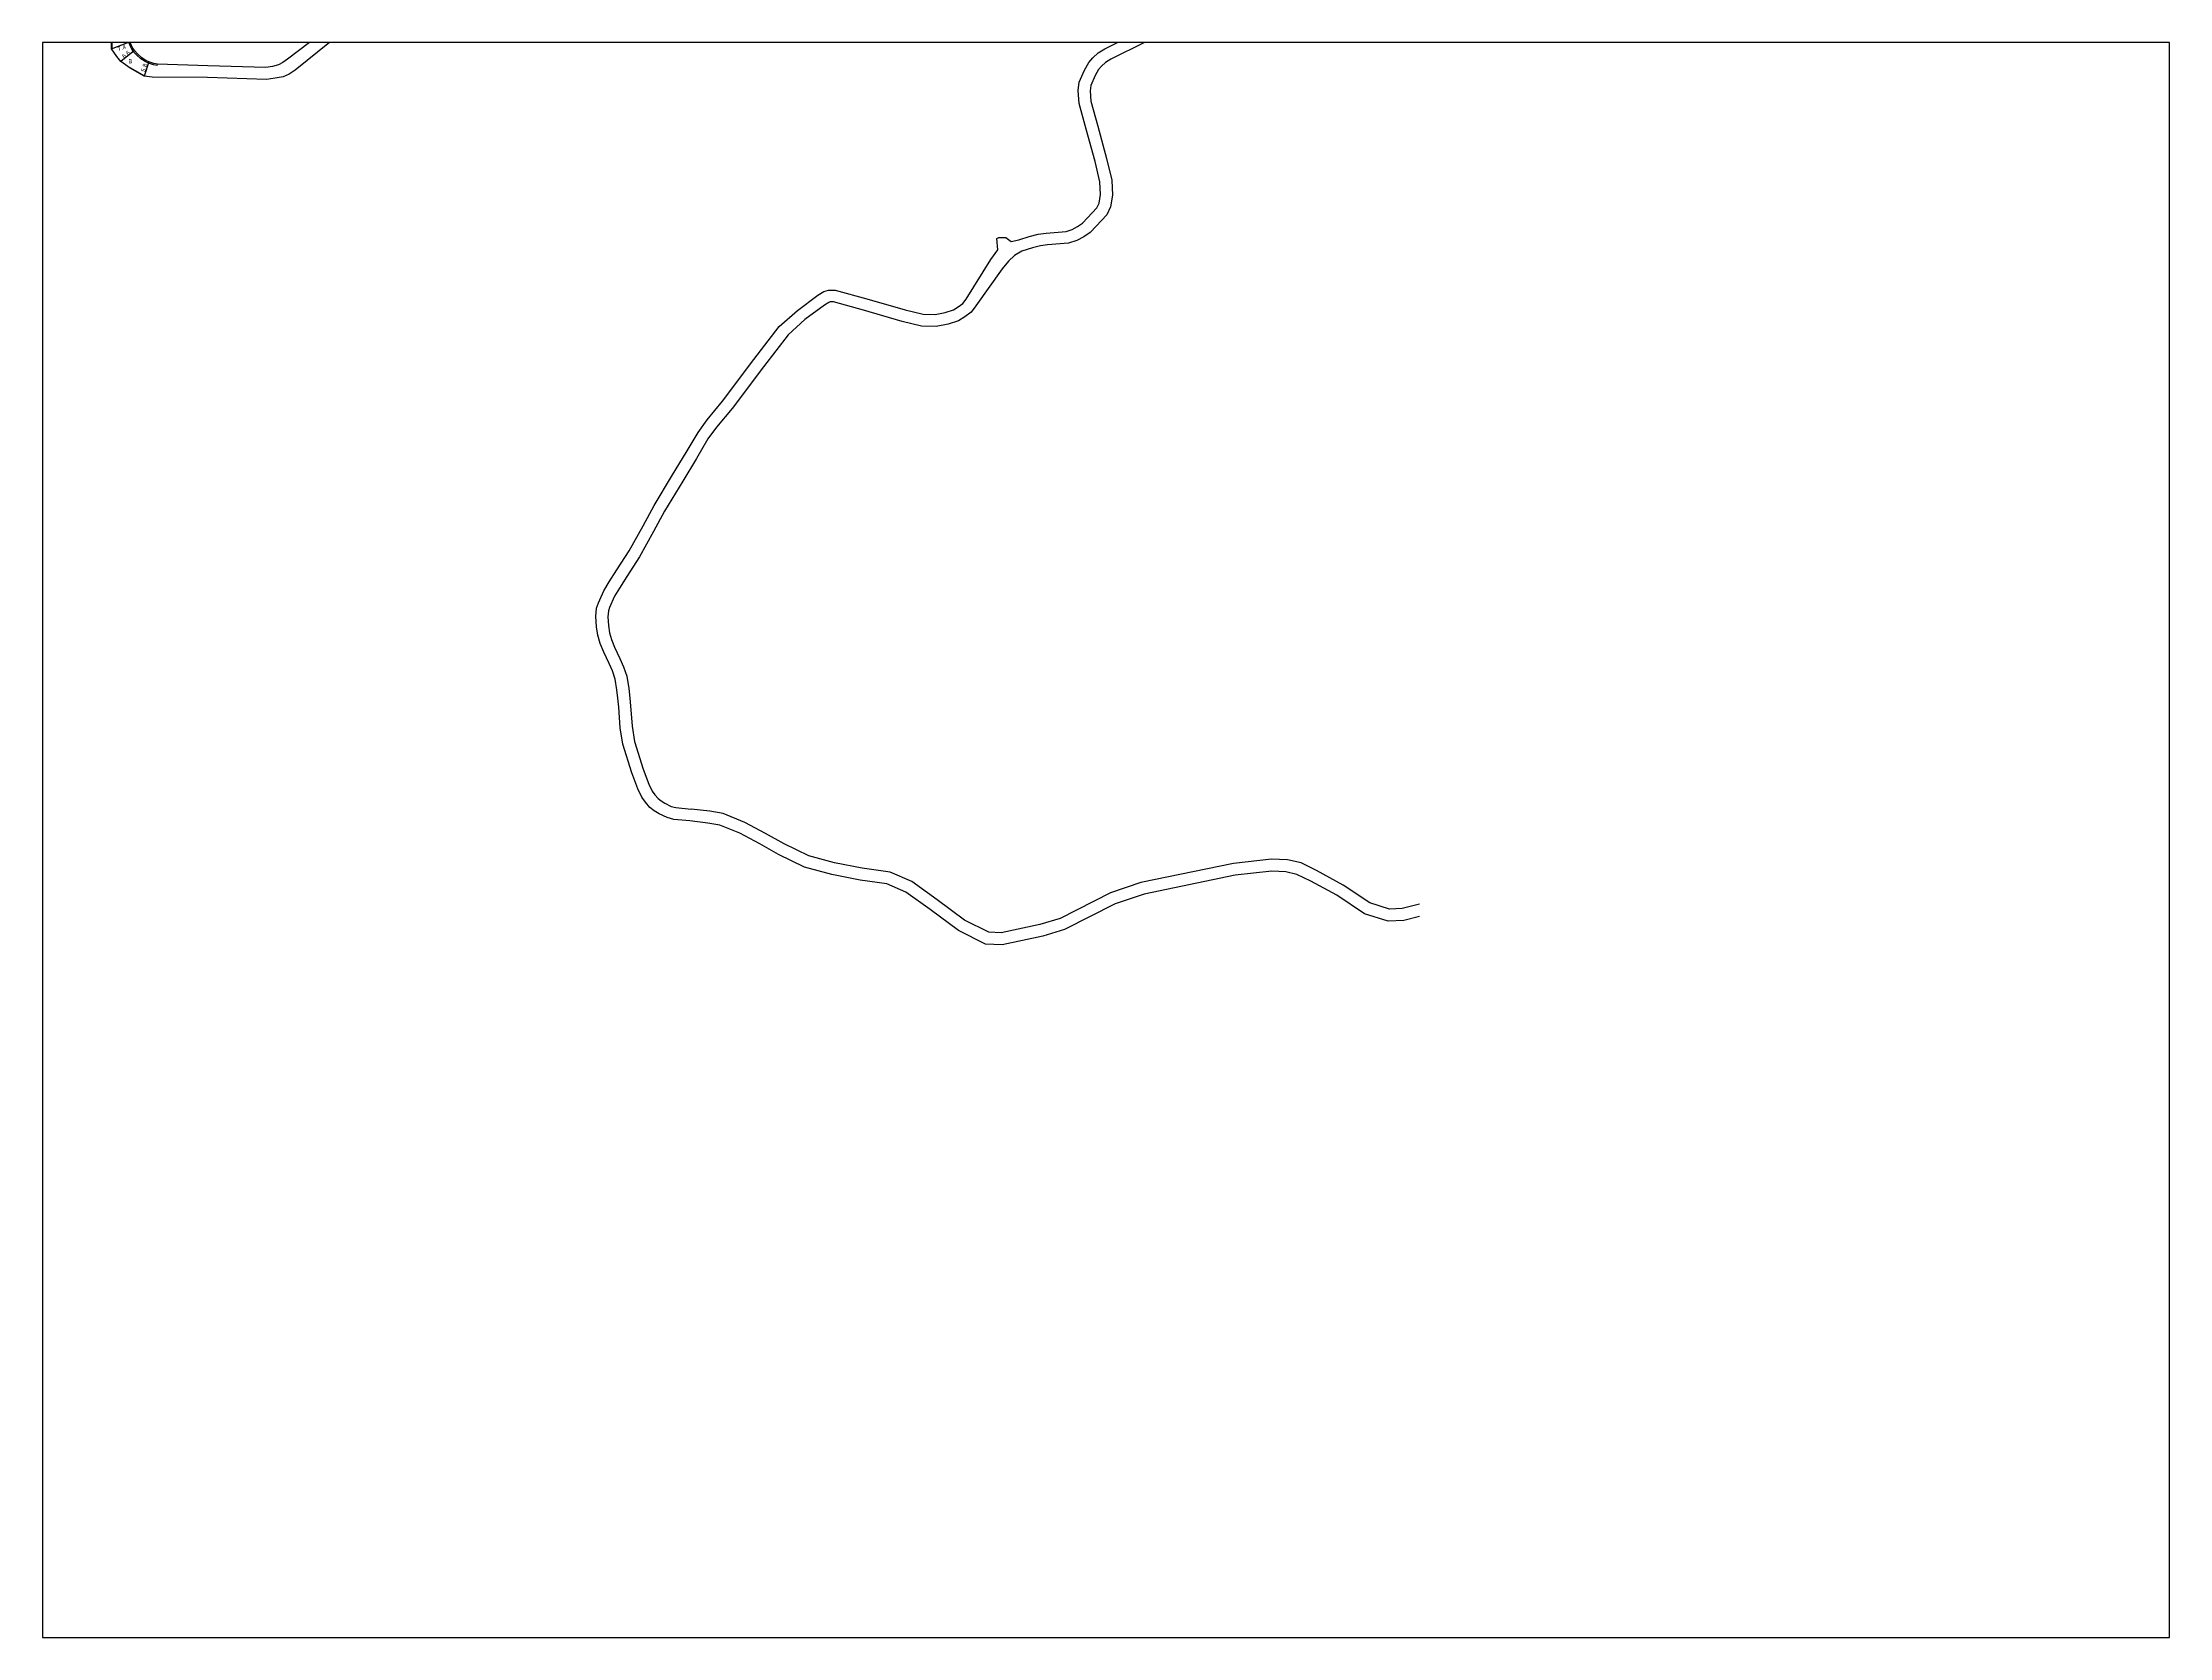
# Model space of a CAD drawing. Header units: metres. Extents: x -24000 to -21600, y -84000 to -81000.
# Drawn here: x -24000 to -23200, y -82200 to -81600 of the extents above; entities that cross this region are included whole.
import ezdxf

# ---------------------------------------------------------------- set-up
doc = ezdxf.new("R2010")
doc.units = ezdxf.units.M
doc.header["$LTSCALE"] = 2.5
for name, color, linetype in [('側溝・桝', 7, 'Continuous'), ('図郭', 7, 'Continuous'), ('幅員', 7, 'Continuous'), ('歩道・分離帯・安全施設', 7, 'Continuous'), ('舗装', 7, 'Continuous'), ('道路', 7, 'Continuous')]:
    doc.layers.add(name, color=color, linetype=linetype)
doc.styles.get("Standard").update_dxf_attribs({"font": ''})
doc.styles.get('Standard').set_extended_font_data('@MS PGothic')

msp = doc.modelspace()

# ---------------------------------------------------------------- linework, layer by layer
at = {"layer": '側溝・桝'}
for points in [[(-23956.92, -81608.68), (-23958.28, -81608.38), (-23960.17, -81607.73), (-23961.45, -81607.19), (-23962.98, -81606.18), (-23964.71, -81604.61), (-23965.85, -81603.38), (-23966.72, -81601.97), (-23967.58, -81600)], [(-23956.92, -81608.68), (-23956.8, -81608.14)]]:
    msp.add_lwpolyline(points, dxfattribs=at)
at = {"layer": '図郭'}
msp.add_lwpolyline([(-24000, -82200), (-23200, -82200), (-23200, -81600), (-24000, -81600)], close=True, dxfattribs=at)
at = {"layer": '幅員'}
for points in [[(-23974.03, -81602.33), (-23967.91, -81600)], [(-23965.41, -81603.04), (-23970.54, -81607.19)], [(-23959.98, -81607.21), (-23961.76, -81612.68)]]:
    msp.add_lwpolyline(points, dxfattribs=at)
at = {"layer": '歩道・分離帯・安全施設'}
for points in [[(-23973.89, -81600), (-23973.88, -81602.28)], [(-23966.95, -81609.52), (-23961.71, -81612.54), (-23958.71, -81612.87)]]:
    msp.add_lwpolyline(points, dxfattribs=at)
at = {"layer": '道路'}
for points in [[(-23961.76, -81612.68), (-23967.03, -81609.65), (-23970.54, -81607.19), (-23972, -81605.23), (-23974.03, -81602.33), (-23974.04, -81600)], [(-23959.98, -81607.21), (-23961.19, -81606.7), (-23962.65, -81605.74), (-23964.32, -81604.22), (-23965.41, -81603.04), (-23966.23, -81601.72), (-23966.98, -81600)], [(-23956.8, -81608.14), (-23958.13, -81607.85), (-23959.98, -81607.21)], [(-23892.12, -81600), (-23905.01, -81610.41), (-23907.28, -81611.94), (-23909.45, -81612.85), (-23912.45, -81613.42), (-23915.8, -81613.9), (-23937.94, -81613.16), (-23958.73, -81613.02)], [(-23899.53, -81600), (-23907.81, -81606.25), (-23909.67, -81607.5), (-23911.25, -81608.37), (-23913.45, -81609.07), (-23916.05, -81609.44), (-23937.83, -81608.71), (-23956.8, -81608.14)], [(-23783.62, -81846.68), (-23783.95, -81843.57), (-23784.66, -81839.45), (-23785.64, -81836.42), (-23786.9, -81833.6), (-23788.94, -81829.31), (-23790.3, -81826.08), (-23791.15, -81822.96), (-23791.63, -81819.77), (-23791.94, -81815.97), (-23791.59, -81812.74), (-23790.89, -81810.79), (-23788.85, -81806.25), (-23786.87, -81802.85), (-23783.98, -81798.38), (-23779.37, -81791.17), (-23774.12, -81781.76), (-23770, -81774.11), (-23763.01, -81762.67), (-23757.93, -81754.22), (-23753.46, -81746.64), (-23750, -81741.95), (-23744.21, -81734.95), (-23732.4, -81719.27), (-23722.88, -81706.84), (-23716.07, -81700.76), (-23708.42, -81695.01), (-23706.15, -81693.65), (-23704.41, -81693.1), (-23701.9, -81693.1), (-23689.97, -81696.37), (-23675.58, -81700.54), (-23668.83, -81702.17), (-23664.31, -81702.27), (-23660.5, -81701.54), (-23657.36, -81700.54), (-23655.6, -81699.49), (-23653.91, -81698.17), (-23652.58, -81696.51), (-23643.28, -81681.68), (-23640.64, -81677.99), (-23641.04, -81673.71), (-23640.33, -81673.33), (-23637.72, -81673.32), (-23635.7, -81674.88), (-23632.83, -81674.2), (-23628.9, -81672.95), (-23625.47, -81672.11), (-23622.53, -81671.69), (-23614.95, -81671.04), (-23612.72, -81670.31), (-23610.67, -81669.24), (-23608.88, -81667.98), (-23606.93, -81665.99), (-23603.49, -81662.23), (-23602.6, -81660.45), (-23602.04, -81657.19), (-23602.28, -81652.43), (-23604.13, -81644.79), (-23607.41, -81632.62), (-23610.11, -81622.9), (-23610.48, -81618.05), (-23610.08, -81614.9), (-23608.12, -81610.42), (-23606.47, -81607.56), (-23604.9, -81605.72), (-23602.95, -81603.91), (-23600.39, -81602.36), (-23595.65, -81600)], [(-23585.55, -81600), (-23585.56, -81600.01), (-23598.21, -81606.3), (-23600.22, -81607.53), (-23601.66, -81608.85), (-23602.78, -81610.16), (-23604.09, -81612.44), (-23605.69, -81616.11), (-23605.96, -81618.16), (-23605.66, -81622.11), (-23603.06, -81631.45), (-23599.77, -81643.66), (-23597.81, -81651.79), (-23597.52, -81657.46), (-23598.28, -81661.87), (-23599.74, -81664.8), (-23603.66, -81669.09), (-23605.96, -81671.42), (-23608.32, -81673.09), (-23610.97, -81674.48), (-23614.06, -81675.48), (-23622.02, -81676.16), (-23624.61, -81676.54), (-23627.69, -81677.29), (-23631.63, -81678.54), (-23634.46, -81680.13), (-23636.62, -81682.26), (-23639.05, -81685.19), (-23648.9, -81699.11), (-23650.72, -81701.4), (-23653.05, -81703.21), (-23655.5, -81704.67), (-23659.38, -81705.9), (-23663.92, -81706.78), (-23669.41, -81706.66), (-23676.73, -81704.89), (-23691.17, -81700.71), (-23702.51, -81697.6), (-23703.71, -81697.6), (-23704.28, -81697.78), (-23705.9, -81698.75), (-23713.22, -81704.25), (-23719.56, -81709.91), (-23728.81, -81721.98), (-23740.67, -81737.73), (-23746.45, -81744.72), (-23749.7, -81749.12), (-23754.06, -81756.53), (-23759.17, -81765.02), (-23766.1, -81776.35), (-23770.17, -81783.91), (-23775.5, -81793.49), (-23780.24, -81800.89), (-23783.03, -81805.21), (-23784.84, -81808.31), (-23786.72, -81812.48), (-23787.17, -81813.76), (-23787.42, -81816.04), (-23787.16, -81819.26), (-23786.74, -81822.03), (-23786.04, -81824.6), (-23784.83, -81827.46), (-23782.81, -81831.71), (-23781.43, -81834.81), (-23780.28, -81838.37), (-23779.49, -81842.95), (-23779.1, -81846.68)], [(-23958.73, -81613.02), (-23961.76, -81612.68)], [(-23756.55, -81892.85), (-23762.59, -81892.23), (-23765.12, -81891.58), (-23768.08, -81890.14), (-23769.92, -81889), (-23771.56, -81887.72), (-23773.19, -81885.83), (-23774.54, -81883.92), (-23776.07, -81880.8), (-23778.35, -81874.79), (-23781.71, -81863.96), (-23782.74, -81857.75), (-23783.28, -81849.97), (-23783.62, -81846.68)], [(-23779.1, -81846.68), (-23778.79, -81849.58), (-23778.26, -81857.22), (-23777.32, -81862.92), (-23774.09, -81873.33), (-23771.94, -81879), (-23770.65, -81881.62), (-23769.64, -81883.05), (-23768.44, -81884.45), (-23767.34, -81885.31), (-23765.91, -81886.2), (-23763.56, -81887.34), (-23761.79, -81887.79), (-23756.09, -81888.37)], [(-23482.14, -81928.79), (-23487.96, -81930.26), (-23493.92, -81930.57), (-23502.76, -81927.78), (-23513.13, -81920.79), (-23522.95, -81915.5), (-23528.16, -81912.92), (-23532.38, -81911.97), (-23537.64, -81911.75), (-23551.39, -81913.28), (-23585.69, -81920.37), (-23596.57, -81924.07), (-23615.55, -81933.72), (-23623.79, -81936.16), (-23639.04, -81939.44), (-23645.27, -81939.19), (-23655.54, -81934.03), (-23666.17, -81926.12), (-23675.3, -81919.58), (-23682.47, -81916.45), (-23692.42, -81915.06), (-23703.09, -81912.98), (-23713.39, -81910.23), (-23723.14, -81905.46), (-23730.22, -81901.46), (-23737.71, -81897.48), (-23745.3, -81894.36), (-23749.7, -81893.62), (-23756.55, -81892.85)], [(-23482.14, -81924.15), (-23488.63, -81925.79), (-23493.34, -81926.04), (-23500.78, -81923.69), (-23510.8, -81916.94), (-23520.88, -81911.5), (-23526.65, -81908.65), (-23531.79, -81907.49), (-23537.8, -81907.24), (-23552.1, -81908.83), (-23586.87, -81916.02), (-23598.32, -81919.91), (-23617.22, -81929.52), (-23624.9, -81931.8), (-23639.43, -81934.92), (-23644.12, -81934.73), (-23653.17, -81930.18), (-23663.51, -81922.49), (-23673.07, -81915.64), (-23681.23, -81912.08), (-23691.67, -81910.62), (-23702.08, -81908.59), (-23711.81, -81906), (-23721.05, -81901.48), (-23728.05, -81897.52), (-23735.8, -81893.4), (-23744.05, -81890.01), (-23748.97, -81889.18), (-23756.09, -81888.37)]]:
    msp.add_lwpolyline(points, dxfattribs=at)

# ---------------------------------------------------------------- texts
at = {"layer": '幅員'}
for s, rotation, p in [('7.4', 20.87128, (-23971.33, -81603.32)), ('6.6', 38.97147, (-23969.28, -81606.05)), ('5.8', 71.92989, (-23961.5, -81611.18))]:
    msp.add_text(s, height=1.6, rotation=rotation, dxfattribs=at).set_placement(p)
at = {"layer": '舗装'}
msp.add_text('B', height=1.6, dxfattribs=at).set_placement((-23967.72, -81607.81))

doc.saveas('drawing.dxf')
